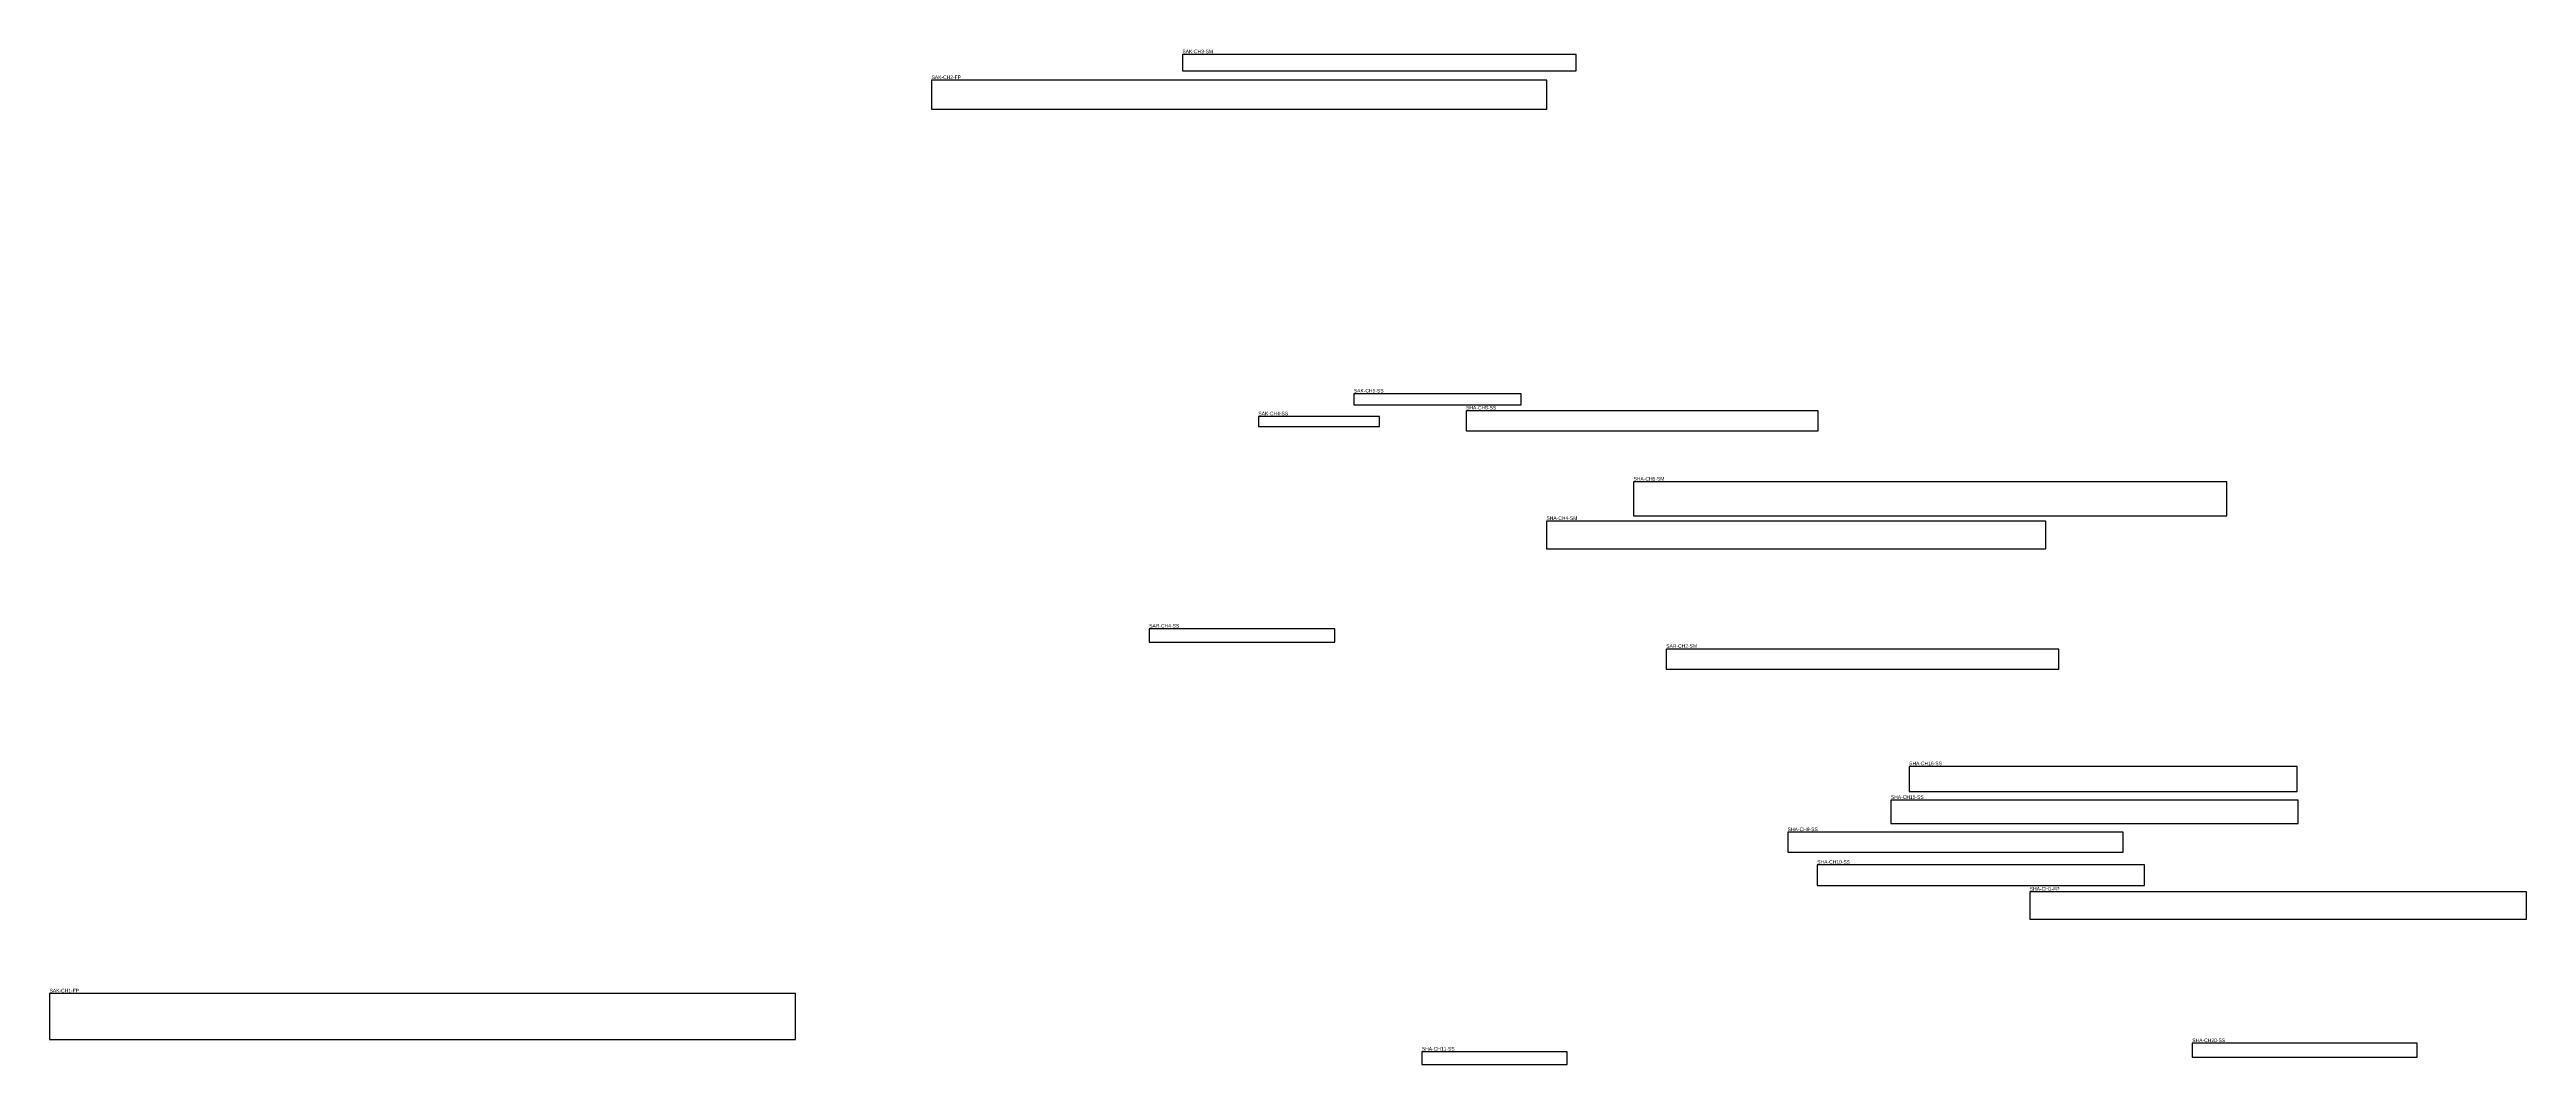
# Model space of a CAD drawing. Header units: metres. Extents: x 461274 to 520319, y 2645886 to 2678000.
# Drawn here: x 464324 to 505719, y 2661048 to 2678000 of the extents above; entities that cross this region are included whole.
import ezdxf

# ---------------------------------------------------------------- set-up
doc = ezdxf.new("R2010")
doc.units = ezdxf.units.M

msp = doc.modelspace()

# ---------------------------------------------------------------- linework, layer by layer
at = {"layer": 'PV_CH'}
for points in [[(483256.44, 2677644.88), (489835.44, 2677644.88), (489835.44, 2677919.48), (483256.44, 2677919.48)], [(479063.72, 2677005.77), (489347.62, 2677005.77), (489347.62, 2677487.97), (479063.72, 2677487.97)], [(486121.25, 2672068.61), (488919.95, 2672068.61), (488919.95, 2672252.31), (486121.25, 2672252.31)], [(484525.87, 2671704.71), (486551.27, 2671704.71), (486551.27, 2671871.61), (484525.87, 2671871.61)], [(487997.58, 2671631.5), (493882.18, 2671631.5), (493882.18, 2671968.6), (487997.58, 2671968.6)], [(490796.79, 2670212.88), (500713.49, 2670212.88), (500713.49, 2670780.58), (490796.79, 2670780.58)], [(489340.45, 2669661.34), (497686.85, 2669661.34), (497686.85, 2670124.24), (489340.45, 2670124.24)], [(482701.63, 2668103.41), (485806.03, 2668103.41), (485806.03, 2668325.41), (482701.63, 2668325.41)], [(491342.66, 2667649.96), (497903.66, 2667649.96), (497903.66, 2667987.26), (491342.66, 2667987.26)], [(495401.98, 2665609.08), (501889.28, 2665609.08), (501889.28, 2666026.48), (495401.98, 2666026.48)], [(495097.18, 2665073.89), (501904.98, 2665073.89), (501904.98, 2665464.59), (495097.18, 2665464.59)], [(493372.76, 2664591.36), (498977.46, 2664591.36), (498977.46, 2664925.56), (493372.76, 2664925.56)], [(493866.51, 2664036.41), (499332.61, 2664036.41), (499332.61, 2664380.11), (493866.51, 2664380.11)], [(497417.65, 2663473.94), (505718.85, 2663473.94), (505718.85, 2663930.54), (497417.65, 2663930.54)], [(464323.58, 2661467.14), (476790.18, 2661467.14), (476790.18, 2662231.64), (464323.58, 2662231.64)], [(500134.65, 2661167.06), (503890.05, 2661167.06), (503890.05, 2661400.96), (500134.65, 2661400.96)], [(487258.54, 2661048.38), (489686.14, 2661048.38), (489686.14, 2661259.78), (487258.54, 2661259.78)]]:
    msp.add_lwpolyline(points, close=True, dxfattribs=at)

# ---------------------------------------------------------------- texts
for s, p in [('SAK-CH3-SM', (483256.44, 2677939.48)), ('SAK-CH2-FP', (479063.72, 2677507.97)), ('SAK-CH5-SS', (486121.25, 2672272.31)), ('SAK-CH4-SS', (484525.87, 2671891.61)), ('SHA-CH8-SS', (487997.58, 2671988.6)), ('SHA-CH5-SM', (490796.79, 2670800.58)), ('SHA-CH4-SM', (489340.45, 2670144.24)), ('SAR-CH4-SS', (482701.63, 2668345.41)), ('SAR-CH2-SM', (491342.66, 2668007.26)), ('SHA-CH16-SS', (495401.98, 2666046.48)), ('SHA-CH15-SS', (495097.18, 2665484.59)), ('SHA-CH9-SS', (493372.76, 2664945.56)), ('SHA-CH10-SS', (493866.51, 2664400.11)), ('SHA-CH1-FP', (497417.65, 2663950.54)), ('SAK-CH1-FP', (464323.58, 2662251.64)), ('SHA-CH11-SS', (487258.54, 2661279.78)), ('SHA-CH20-SS', (500134.65, 2661420.96))]:
    msp.add_text(s, height=60, dxfattribs=at).set_placement(p)

doc.saveas('drawing.dxf')
